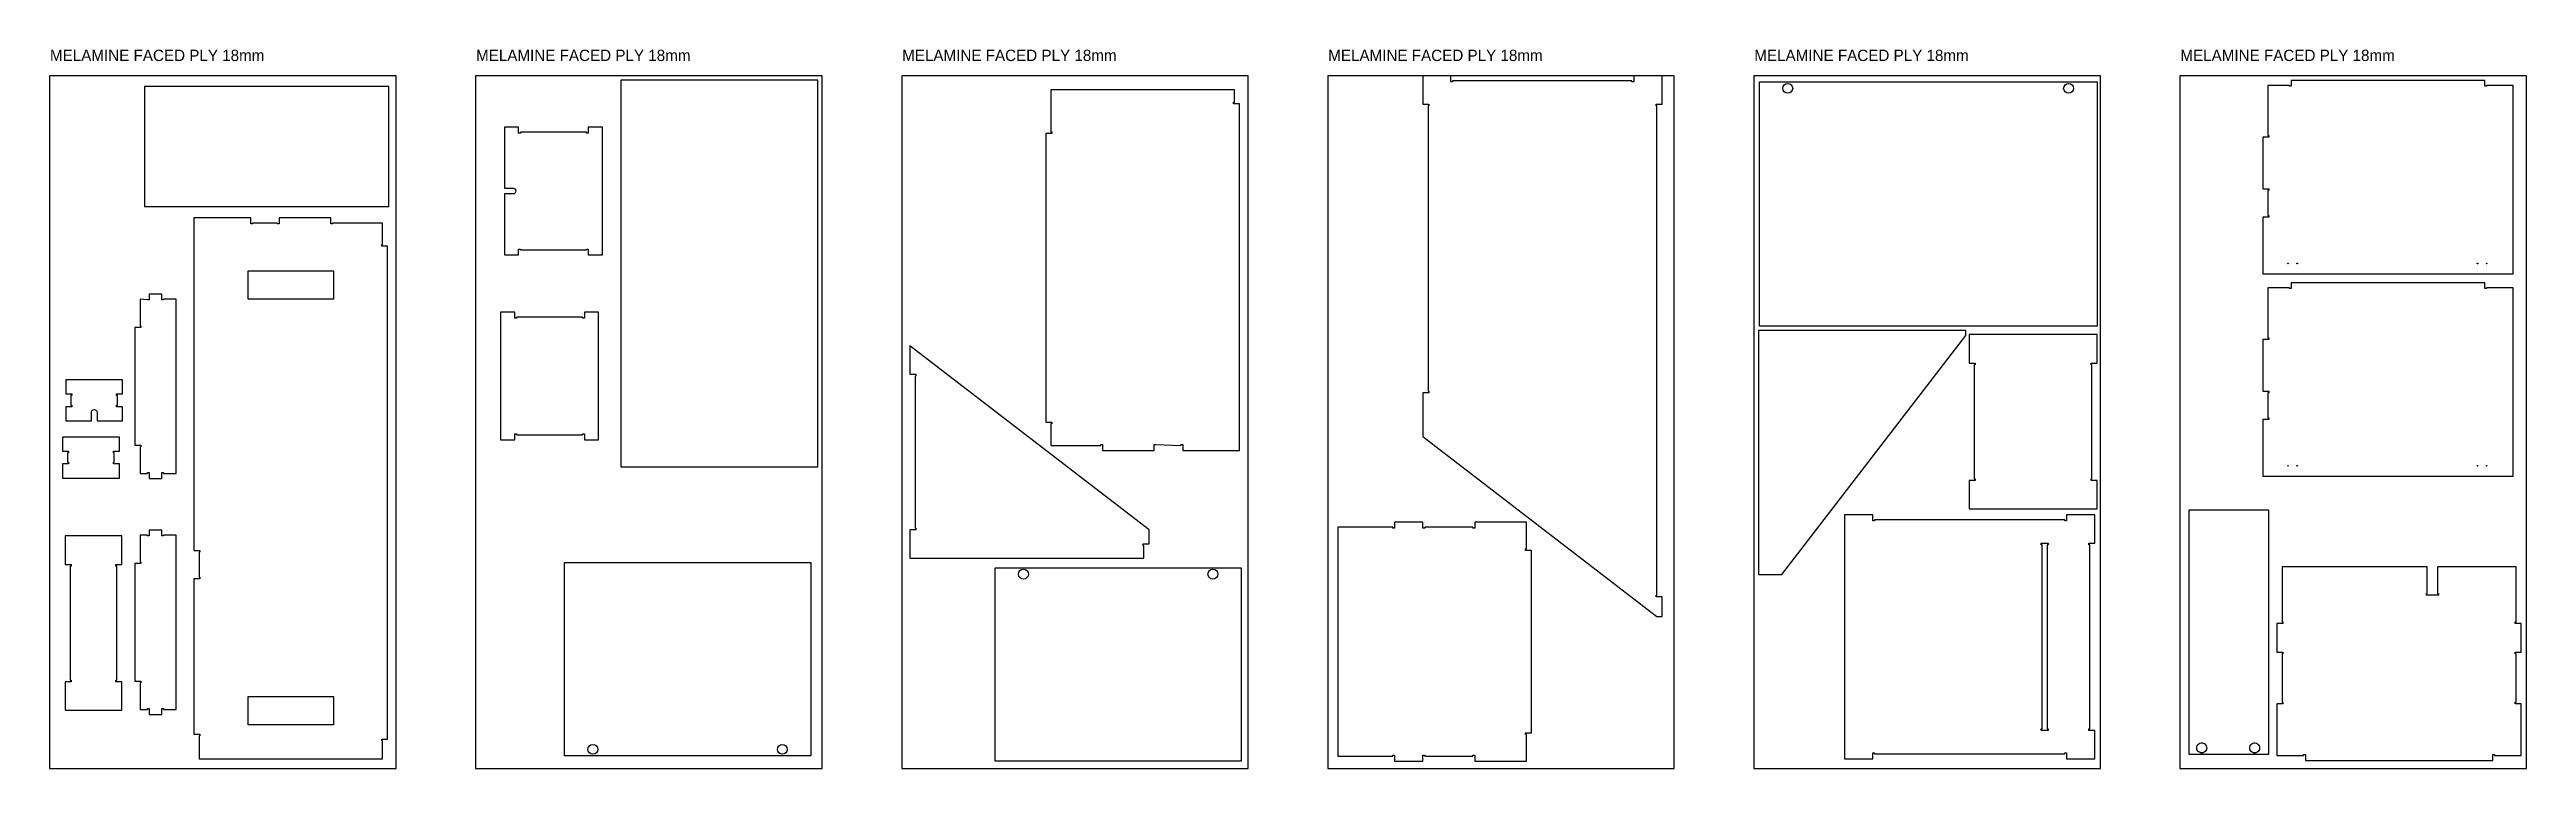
# Model space of a CAD drawing. Header units: inches. Extents: x -7356 to 15471, y -10121 to 11847.
# Drawn here: x -5849 to 2871, y -3834 to -1301 of the extents above; entities that cross this region are included whole.
import ezdxf

# ---------------------------------------------------------------- set-up
doc = ezdxf.new("R2010")
doc.units = ezdxf.units.IN
doc.header["$MEASUREMENT"] = 0
for name, color, linetype in [('000_SHEET_MelamineFacedPly18mm', 190, 'Continuous'), ('4_anyTOOL_13mmDEEP_INSIDE', 3, 'Continuous'), ('5_anyTOOL_9mmDEEP_INSIDE', 6, 'Continuous'), ('6_anyTOOL_CUTTHROUGH_OUTSIDE', 5, 'Continuous')]:
    doc.layers.add(name, color=color, linetype=linetype)

msp = doc.modelspace()

# ---------------------------------------------------------------- texts
at = {"layer": '000_SHEET_MelamineFacedPly18mm', "char_height": 40, "attachment_point": 1}
for insert in [(-5847, -1301.8), (-4347, -1301.8), (-2847, -1301.8), (-1347, -1301.8), (153, -1301.8), (1653, -1301.8)]:
    msp.add_mtext_dynamic_manual_height_columns('MELAMINE FACED PLY 18mm', width=1103.747, gutter_width=200, heights=[0], dxfattribs=dict(at, insert=insert))

# ---------------------------------------------------------------- linework, layer by layer
at = {"layer": '000_SHEET_MelamineFacedPly18mm'}
for points in [[(-5848.6, -1393.8), (-5848.6, -3833.8), (-4628.6, -3833.8), (-4628.6, -1393.8)], [(-4348.6, -1393.8), (-4348.6, -3833.8), (-3128.6, -3833.8), (-3128.6, -1393.8)], [(-2848.6, -1393.8), (-2848.6, -3833.8), (-1628.6, -3833.8), (-1628.6, -1393.8)], [(-1348.6, -1393.8), (-1348.6, -3833.8), (-128.6, -3833.8), (-128.6, -1393.8)], [(151.4, -1393.8), (151.4, -3833.8), (1371.4, -3833.8), (1371.4, -1393.8)], [(1651.4, -1393.8), (1651.4, -3833.8), (2871.4, -3833.8), (2871.4, -1393.8)]]:
    msp.add_lwpolyline(points, close=True, dxfattribs=at)
at = {"layer": '4_anyTOOL_13mmDEEP_INSIDE'}
for centre in [(270.8, -1438), (1259.6, -1438), (-2419.9, -3149.1), (-1752.9, -3149.1), (-3935.7, -3766.4), (-3268.7, -3766.4)]:
    msp.add_circle(centre, 17.5, dxfattribs=at)
at = {"layer": '5_anyTOOL_9mmDEEP_INSIDE'}
for centre in [(2032.1, -2054.9), (2064.1, -2054.9), (2699.1, -2054.9), (2731.1, -2054.9), (2032.1, -2767.5), (2064.1, -2767.5), (2699.1, -2767.5), (2731.1, -2767.5)]:
    msp.add_circle(centre, 1, dxfattribs=at)
at = {"layer": '6_anyTOOL_CUTTHROUGH_OUTSIDE'}
for points in [[(-189.6, -1499.8), (-192.6, -1499.8), (-192.6, -1493.8), (-171.6, -1493.8), (-171.6, -1393.8), (-271.6, -1393.8), (-271.6, -1414.8), (-277.6, -1414.8), (-277.6, -1411.8), (-909, -1411.8), (-909, -1414.8), (-915, -1414.8), (-915, -1393.8), (-1013.6, -1393.8), (-1013.6, -1493.8), (-992.6, -1493.8), (-992.6, -1499.8), (-995.6, -1499.8), (-995.6, -2504.6), (-992.6, -2504.6), (-992.6, -2510.6), (-1013.6, -2510.6), (-1013.6, -2664.6), (-189.6, -3298.5), (-171.6, -3298.5), (-171.6, -3229.7), (-192.6, -3229.7), (-192.6, -3223.7), (-189.6, -3223.7)], [(-4654.4, -1431.8), (-5514.4, -1431.8), (-5514.4, -1853.8), (-4654.4, -1853.8)], [(-3143.6, -1408.8), (-3837.6, -1408.8), (-3837.6, -2770.8), (-3143.6, -2770.8)], [(-1659.3, -1493), (-1680.3, -1493), (-1680.3, -1487), (-1677.3, -1487), (-1677.3, -1443), (-2323.3, -1443), (-2323.3, -1591), (-2320.3, -1591), (-2320.3, -1597), (-2341.3, -1597), (-2341.3, -2613.9), (-2320.3, -2613.9), (-2320.3, -2619.9), (-2323.3, -2619.9), (-2323.3, -2695.9), (-2147.3, -2695.9), (-2147.3, -2692.9), (-2141.3, -2692.9), (-2141.3, -2695.9), (-2141.3, -2713.9), (-1959.3, -2713.9), (-1959.3, -2692.9), (-1953.3, -2692.9), (-1865.3, -2695.9), (-1865.3, -2692.9), (-1859.3, -2692.9), (-1859.3, -2713.9), (-1659.3, -2713.9)], [(170.8, -1415.6), (1359.6, -1415.6), (1359.6, -2275.6), (170.8, -2275.6)], [(2825.1, -1427.9), (2731.1, -1427.9), (2731.1, -1430.9), (2725.1, -1430.9), (2725.1, -1409.9), (2043.1, -1409.9), (2043.1, -1430.9), (2037.1, -1430.9), (2037.1, -1427.9), (1961.1, -1427.9), (1961.1, -1603.9), (1964.1, -1603.9), (1964.1, -1609.9), (1943.1, -1609.9), (1943.1, -1791.9), (1964.1, -1791.9), (1964.1, -1797.9), (1961.1, -1797.9), (1961.1, -1885.9), (1964.1, -1885.9), (1964.1, -1891.9), (1943.1, -1891.9), (1943.1, -2091.9), (2825.1, -2091.9)], [(-3902.1, -1574.9), (-3952.1, -1574.9), (-3952.1, -1595.9), (-3958.1, -1595.9), (-3958.1, -1592.9), (-4191.1, -1592.9), (-4191.1, -1595.9), (-4197.1, -1595.9), (-4197.1, -1574.9), (-4247.1, -1574.9), (-4247.1, -1789.9), (-4215.3, -1789.9), (-4210.8, -1791.7), (-4207.6, -1795.9), (-4206.9, -1801.2), (-4208.9, -1806.1), (-4213.2, -1809.4), (-4217.1, -1809.9), (-4247.1, -1809.9), (-4247.1, -2024.9), (-4197.1, -2024.9), (-4197.1, -2003.9), (-4191.1, -2003.9), (-4191.1, -2006.9), (-3958.1, -2006.9), (-3958.1, -2003.9), (-3952.1, -2003.9), (-3952.1, -2024.9), (-3902.1, -2024.9)], [(-4658.3, -1994.5), (-4679.3, -1994.5), (-4679.3, -1988.5), (-4676.3, -1988.5), (-4676.3, -1912.5), (-4852.3, -1912.5), (-4852.3, -1915.5), (-4858.3, -1915.5), (-4858.3, -1894.5), (-5040.3, -1894.5), (-5040.3, -1915.5), (-5046.3, -1915.5), (-5046.3, -1912.5), (-5134.3, -1912.5), (-5134.3, -1915.5), (-5140.3, -1915.5), (-5140.3, -1894.5), (-5340.3, -1894.5), (-5340.3, -3065.4), (-5319.3, -3065.4), (-5319.3, -3071.4), (-5322.3, -3071.4), (-5322.3, -3159.4), (-5319.3, -3159.4), (-5319.3, -3165.4), (-5340.3, -3165.4), (-5340.3, -3713.1), (-5319.3, -3713.1), (-5319.3, -3719.1), (-5322.3, -3719.1), (-5322.3, -3799.2), (-4676.3, -3799.2), (-4676.3, -3736.5), (-4679.3, -3736.5), (-4679.3, -3730.5), (-4658.3, -3730.5)], [(-5149.3, -2180.4), (-5149.3, -2080.4), (-4849.3, -2080.4), (-4849.3, -2180.4)], [(-5402.9, -2180.5), (-5446.9, -2180.5), (-5446.9, -2183.5), (-5452.9, -2183.5), (-5452.9, -2162.5), (-5497.9, -2162.5), (-5497.9, -2183.5), (-5503.9, -2183.5), (-5529.9, -2180.5), (-5529.9, -2274.5), (-5526.9, -2274.5), (-5526.9, -2280.5), (-5547.9, -2280.5), (-5547.9, -2694.5), (-5526.9, -2694.5), (-5526.9, -2700.5), (-5529.9, -2700.5), (-5529.9, -2794.5), (-5503.9, -2794.5), (-5503.9, -2791.5), (-5497.9, -2791.5), (-5497.9, -2812.5), (-5452.9, -2812.5), (-5452.9, -2791.5), (-5446.9, -2791.5), (-5446.9, -2794.5), (-5402.9, -2794.5)], [(2825.1, -2140.5), (2731.1, -2140.5), (2731.1, -2143.5), (2725.1, -2143.5), (2725.1, -2122.5), (2043.1, -2122.5), (2043.1, -2143.5), (2037.1, -2143.5), (2037.1, -2140.5), (1961.1, -2140.5), (1961.1, -2316.5), (1964.1, -2316.5), (1964.1, -2322.5), (1943.1, -2322.5), (1943.1, -2504.5), (1964.1, -2504.5), (1964.1, -2510.5), (1961.1, -2510.5), (1961.1, -2598.5), (1964.1, -2598.5), (1964.1, -2604.5), (1943.1, -2604.5), (1943.1, -2804.5), (2825.1, -2804.5)], [(-3915.8, -2226), (-3965.8, -2226), (-3965.8, -2247), (-3971.8, -2247), (-3971.8, -2244), (-4204.8, -2244), (-4204.8, -2247), (-4210.8, -2247), (-4210.8, -2226), (-4260.8, -2226), (-4260.8, -2676), (-4210.8, -2676), (-4210.8, -2655), (-4204.8, -2655), (-4204.8, -2658), (-3971.8, -2658), (-3971.8, -2655), (-3965.8, -2655), (-3965.8, -2676), (-3915.8, -2676)], [(-2819.7, -2345.3), (-2819.7, -2445.3), (-2798.7, -2445.3), (-2798.7, -2451.3), (-2801.7, -2451.3), (-2801.7, -2987), (-2798.7, -2987), (-2798.7, -2993), (-2819.7, -2993), (-2819.7, -3093), (-1995.7, -3093), (-1995.7, -3049), (-1998.7, -3049), (-1998.7, -3043), (-1977.7, -3043), (-1977.7, -2993)], [(897.9, -2308.4), (897.9, -2290.4), (168.2, -2290.4), (168.2, -3150.4), (250.2, -3150.4)], [(1338.6, -2411.6), (1338.6, -2405.6), (1359.6, -2405.6), (1359.6, -2305.6), (909.6, -2305.6), (909.6, -2405.6), (930.6, -2405.6), (930.6, -2411.6), (927.6, -2411.6), (927.6, -2813.6), (930.6, -2813.6), (930.6, -2819.6), (909.6, -2819.6), (909.6, -2919.6), (1359.6, -2919.6), (1359.6, -2819.6), (1338.6, -2819.6), (1338.6, -2813.6), (1341.6, -2813.6), (1341.6, -2411.6)], [(-5609.4, -2520.5), (-5612.4, -2520.5), (-5612.4, -2514.5), (-5591.4, -2514.5), (-5591.4, -2464.5), (-5791.4, -2464.5), (-5791.4, -2514.5), (-5770.4, -2514.5), (-5770.4, -2520.5), (-5773.4, -2520.5), (-5773.4, -2553.5), (-5770.4, -2553.5), (-5770.4, -2559.5), (-5791.4, -2559.5), (-5791.4, -2609.5), (-5701.4, -2609.5), (-5701.4, -2577.7), (-5699.6, -2573.2), (-5695.4, -2570), (-5690.1, -2569.3), (-5685.2, -2571.3), (-5681.9, -2575.5), (-5681.4, -2579.5), (-5681.4, -2609.5), (-5591.4, -2609.5), (-5591.4, -2559.5), (-5612.4, -2559.5), (-5612.4, -2553.5), (-5609.4, -2553.5)], [(-5620.8, -2722.2), (-5623.8, -2722.2), (-5623.8, -2716.2), (-5602.8, -2716.2), (-5602.8, -2666.2), (-5802.8, -2666.2), (-5802.8, -2716.2), (-5781.8, -2716.2), (-5781.8, -2722.2), (-5784.8, -2722.2), (-5784.8, -2755.2), (-5781.8, -2755.2), (-5781.8, -2761.2), (-5802.8, -2761.2), (-5802.8, -2811.2), (-5602.8, -2811.2), (-5602.8, -2761.2), (-5623.8, -2761.2), (-5623.8, -2755.2), (-5620.8, -2755.2)], [(1334.1, -3046), (1331.1, -3046), (1331.1, -3040), (1352.1, -3040), (1352.1, -2940), (1252.1, -2940), (1252.1, -2961), (1246.1, -2961), (1246.1, -2958), (576.1, -2958), (576.1, -2961), (570.1, -2961), (570.1, -2940), (470.1, -2940), (470.1, -3800), (570.1, -3800), (570.1, -3779), (576.1, -3779), (576.1, -3782), (1246.1, -3782), (1246.1, -3779), (1252.1, -3779), (1252.1, -3800), (1352.1, -3800), (1352.1, -3700), (1331.1, -3700), (1331.1, -3694), (1334.1, -3694)], [(1964.5, -2923.9), (1682.5, -2923.9), (1682.5, -3783.9), (1728.3, -3783.9), (1728.3, -3779), (1723.9, -3778.4), (1719.8, -3776.8), (1716.2, -3774.2), (1713.4, -3770.8), (1711.5, -3766.8), (1710.7, -3762.5), (1711, -3758.1), (1712.4, -3753.9), (1714.7, -3750.2), (1717.9, -3747.2), (1721.8, -3745), (1726.1, -3743.9), (1730.5, -3743.9), (1734.8, -3745), (1738.6, -3747.2), (1741.9, -3750.2), (1744.2, -3753.9), (1745.6, -3758.1), (1745.9, -3762.5), (1745, -3766.8), (1743.2, -3770.8), (1740.3, -3774.2), (1736.8, -3776.8), (1732.7, -3778.4), (1728.3, -3779), (1728.3, -3783.9), (1914.5, -3783.9), (1914.5, -3779), (1910.2, -3778.4), (1906.1, -3776.8), (1902.5, -3774.2), (1899.7, -3770.8), (1897.8, -3766.8), (1897, -3762.5), (1897.2, -3758.1), (1898.6, -3753.9), (1901, -3750.2), (1904.2, -3747.2), (1908.1, -3745), (1912.3, -3743.9), (1916.7, -3743.9), (1921, -3745), (1924.9, -3747.2), (1928.1, -3750.2), (1930.5, -3753.9), (1931.8, -3758.1), (1932.1, -3762.5), (1931.3, -3766.8), (1929.4, -3770.8), (1926.6, -3774.2), (1923, -3776.8), (1918.9, -3778.4), (1914.5, -3779), (1914.5, -3783.9), (1964.5, -3783.9)], [(-5593.7, -3014.8), (-5793.7, -3014.8), (-5793.7, -3114.8), (-5772.7, -3114.8), (-5772.7, -3120.8), (-5775.7, -3120.8), (-5775.7, -3522.8), (-5772.7, -3522.8), (-5772.7, -3528.8), (-5793.7, -3528.8), (-5793.7, -3628.8), (-5593.7, -3628.8), (-5593.7, -3528.8), (-5614.7, -3528.8), (-5614.7, -3522.8), (-5611.7, -3522.8), (-5611.7, -3120.8), (-5614.7, -3120.8), (-5614.7, -3114.8), (-5593.7, -3114.8)], [(-5402.9, -3011.8), (-5446.9, -3011.8), (-5446.9, -3014.8), (-5452.9, -3014.8), (-5452.9, -2993.8), (-5497.9, -2993.8), (-5497.9, -3014.8), (-5503.9, -3014.8), (-5503.9, -3011.8), (-5529.9, -3011.8), (-5529.9, -3105.8), (-5526.9, -3105.8), (-5526.9, -3111.8), (-5547.9, -3111.8), (-5547.9, -3525.8), (-5526.9, -3525.8), (-5526.9, -3531.8), (-5529.9, -3531.8), (-5529.9, -3625.8), (-5503.9, -3625.8), (-5503.9, -3622.8), (-5497.9, -3622.8), (-5497.9, -3643.8), (-5452.9, -3643.8), (-5452.9, -3622.8), (-5446.9, -3622.8), (-5446.9, -3625.8), (-5402.9, -3625.8)], [(-631.3, -3065.9), (-652.3, -3065.9), (-652.3, -3059.9), (-649.3, -3059.9), (-649.3, -2965.9), (-831.3, -2965.9), (-831.3, -2986.9), (-837.3, -2986.9), (-837.3, -2983.9), (-1007.3, -2983.9), (-1007.3, -2986.9), (-1013.3, -2986.9), (-1013.3, -2965.9), (-1113.3, -2965.9), (-1113.3, -2986.9), (-1119.3, -2986.9), (-1119.3, -2983.9), (-1313.3, -2983.9), (-1313.3, -3789.9), (-1119.3, -3789.9), (-1119.3, -3786.9), (-1113.3, -3786.9), (-1113.3, -3807.9), (-1013.3, -3807.9), (-1013.3, -3786.9), (-1007.3, -3786.9), (-1007.3, -3789.9), (-837.3, -3789.9), (-837.3, -3786.9), (-831.3, -3786.9), (-831.3, -3807.9), (-649.3, -3807.9), (-649.3, -3713.9), (-652.3, -3713.9), (-652.3, -3707.9), (-631.3, -3707.9)], [(1166.1, -3046), (1163.1, -3046), (1163.1, -3040), (1187.1, -3040), (1187.1, -3046), (1184.1, -3046), (1184.1, -3694), (1187.1, -3694), (1187.1, -3700), (1163.1, -3700), (1163.1, -3694), (1166.1, -3694)], [(-4035.7, -3107.8), (-3168.7, -3107.8), (-3168.7, -3788.8), (-4035.7, -3788.8)], [(-2519.9, -3126.7), (-1652.9, -3126.7), (-1652.9, -3807.7), (-2519.9, -3807.7)], [(2835, -3429.6), (2832, -3429.6), (2832, -3423.6), (2853, -3423.6), (2853, -3323.6), (2832, -3323.6), (2832, -3317.6), (2835, -3317.6), (2835, -3123.6), (2558.2, -3123.6), (2558.2, -3217.6), (2561.2, -3217.6), (2561.2, -3223.6), (2519.2, -3223.6), (2519.2, -3217.6), (2522.2, -3217.6), (2522.2, -3123.6), (2011, -3123.6), (2011, -3317.6), (2014, -3317.6), (2014, -3323.6), (1993, -3323.6), (1993, -3423.6), (2014, -3423.6), (2014, -3429.6), (2011, -3429.6), (2011, -3599.6), (2014, -3599.6), (2014, -3605.6), (1993, -3605.6), (1993, -3787.6), (2087, -3787.6), (2087, -3784.6), (2093, -3784.6), (2093, -3805.6), (2753, -3805.6), (2753, -3784.6), (2759, -3784.6), (2759, -3787.6), (2853, -3787.6), (2853, -3605.6), (2832, -3605.6), (2832, -3599.6), (2835, -3599.6)], [(-5149.3, -3580.4), (-4849.3, -3580.4), (-4849.3, -3680.4), (-5149.3, -3680.4)]]:
    msp.add_lwpolyline(points, close=True, dxfattribs=at)

msp.set_redraw_order([(e.dxf.handle, doc.entitydb.next_handle()) for e in msp.query("TEXT MTEXT ATTDEF DIMENSION ARC_DIMENSION")])  # texts and dimensions are drawn at this point

doc.saveas('drawing.dxf')
